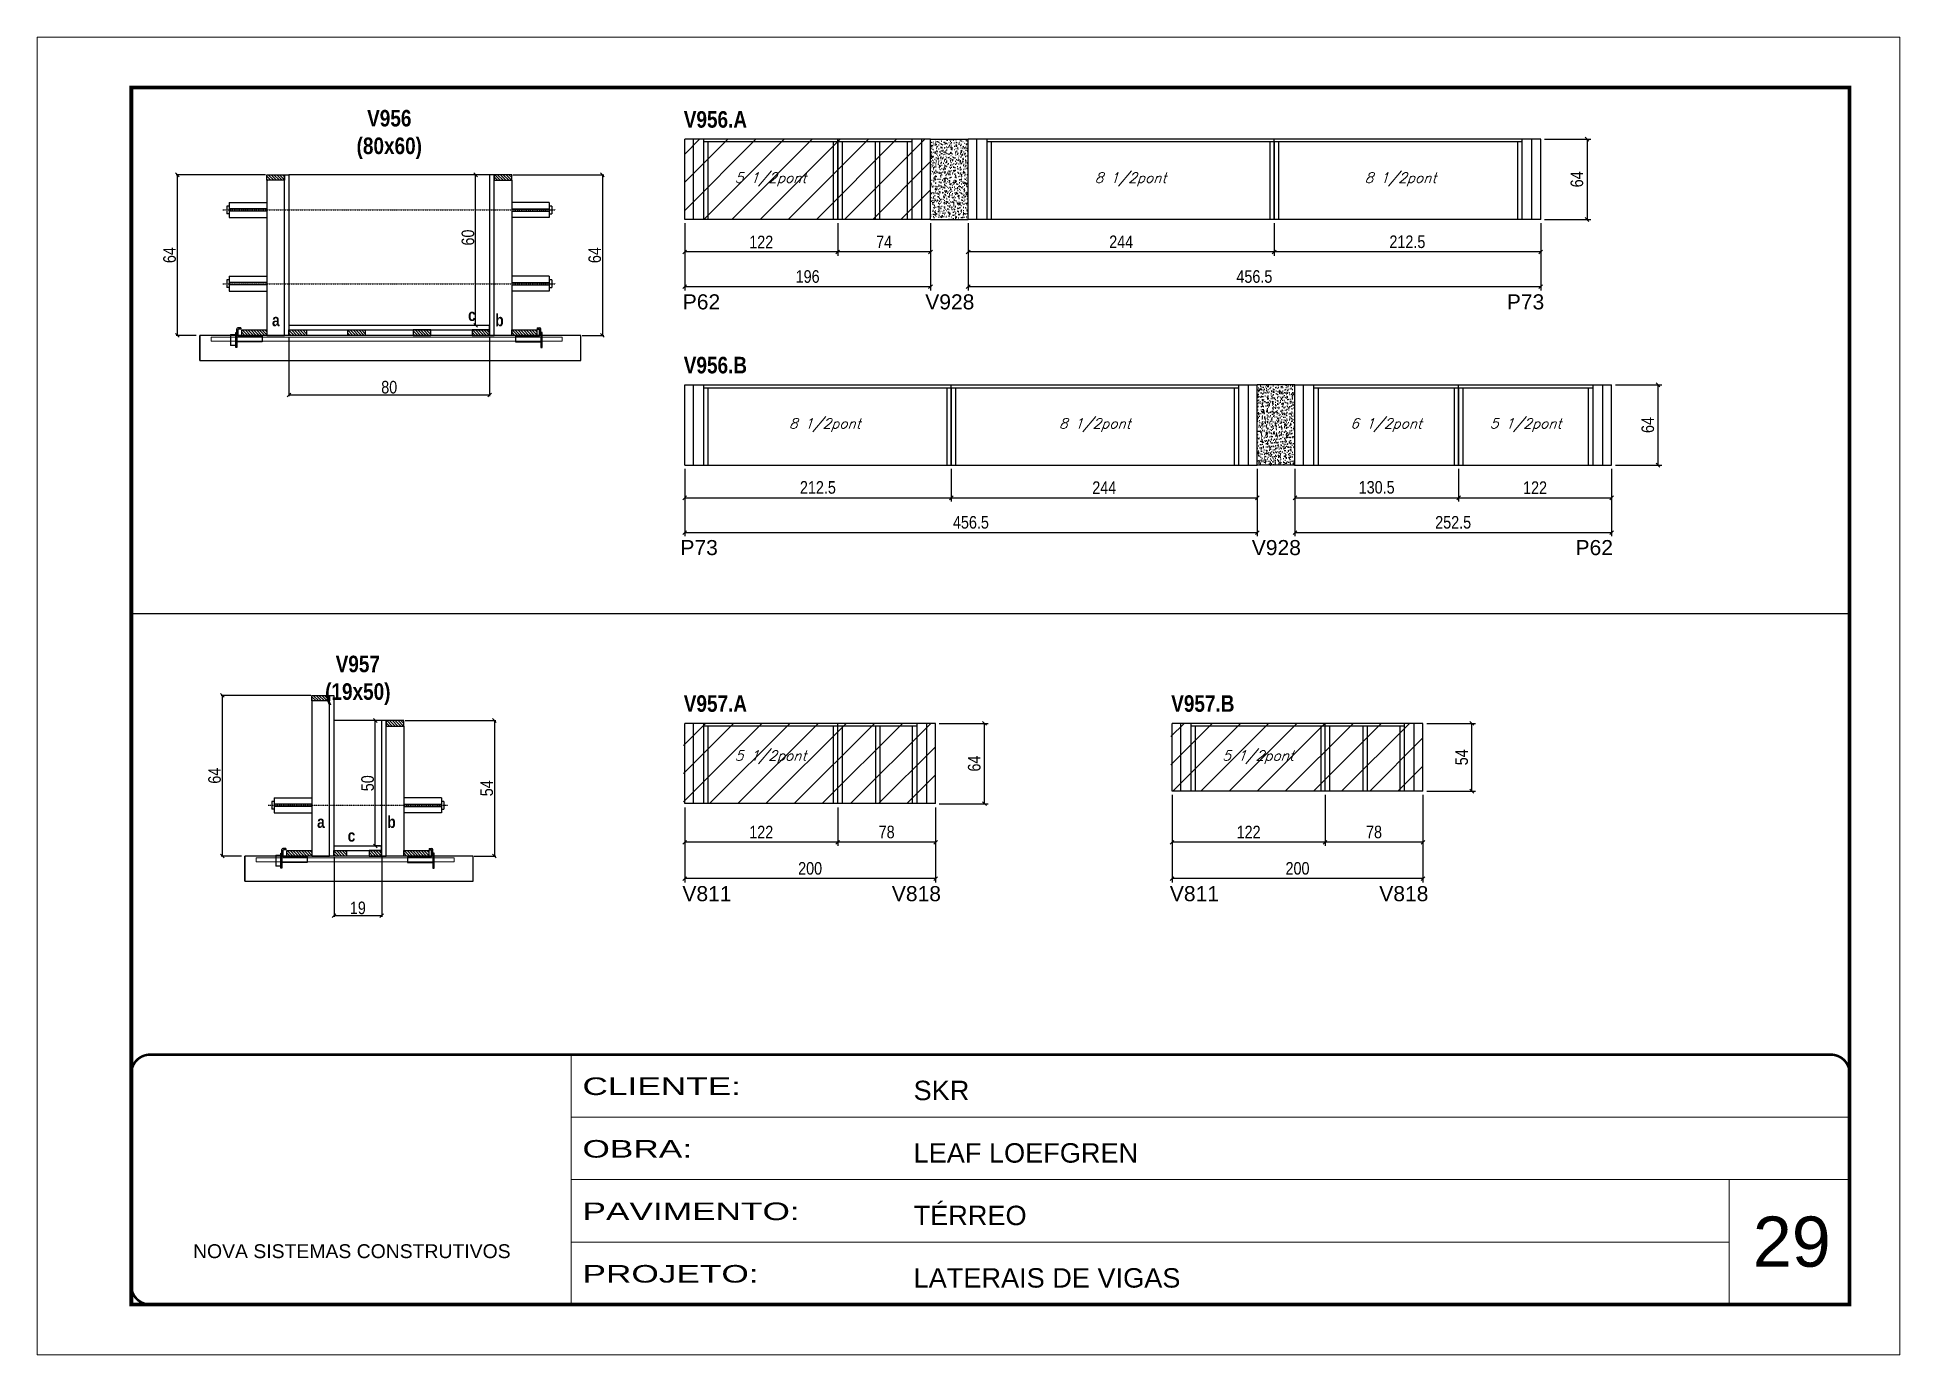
# Model space of a CAD drawing. Extents: x 3309 to 9563, y -2522 to 14608.
# Drawn here: x 3309 to 4794, y 5518 to 6568 of the extents above; entities that cross this region are included whole.
import ezdxf

# ---------------------------------------------------------------- set-up
doc = ezdxf.new("R2010")
doc.units = 0
for name, pattern in [('CONTINUO', [0]), ('DASHED', [0.75, 0.5, -0.25]), ('HIDDEN', [0.375, 0.25, -0.125])]:
    doc.linetypes.add(name, pattern=pattern)
for name, color, linetype in [('5', 5, 'Continuous'), ('barrote', 251, 'Continuous'), ('COTA', 241, 'Continuous'), ('detalhes', 4, 'Continuous'), ('NOMENCLATURA', 7, 'Continuous'), ('Painéis', 200, 'Continuous'), ('presilha', 1, 'Continuous'), ('SARR_2.2x10', 60, 'Continuous'), ('SARR_2.2x7', 40, 'Continuous'), ('SARR_3.5x7', 81, 'Continuous'), ('TENSOR', 3, 'Continuous'), ('texto', 7, 'Continuous')]:
    doc.layers.add(name, color=color, linetype=linetype)
for name, color, linetype, lineweight in [('CARIMBO', 255, 'Continuous', 9), ('CONCRETO', 251, 'Continuous', 25), ('Folhas', 255, 'Continuous', 9), ('Hachura', 251, 'Continuous', 9), ('SARRAFO DE PRESSAO', 251, 'DASHED', 9), ('SCO-___-LAJ', 2, 'Continuous', 0)]:
    doc.layers.add(name, color=color, linetype=linetype, lineweight=lineweight)
doc.styles.add('ARIAL', font='arial.ttf')
doc.styles.add('COTA TECNICA', font='techl___.ttf', dxfattribs={"height": 10})
doc.styles.add('COTA TECNICA 2X', font='techl___.ttf', dxfattribs={"height": 10})
doc.styles.add('Romans', font='romans.shx')
doc.styles.get("Standard").update_dxf_attribs({"font": 'arial.ttf'})
doc.styles.add('TECNICA', font='techb___.ttf', dxfattribs={"height": 10})
doc.styles.add('Tecnologia', font='')
doc.styles.get('Tecnologia').set_extended_font_data('Forgotten Futurist')
doc.dimstyles.new('PAINEL', dxfattribs={"dimtxt": 10, "dimasz": 3, "dimexe": 3, "dimexo": 3, "dimgap": 3, "dimtad": 1, "dimdec": 1, "dimzin": 12, "dimdsep": 46, "dimtxsty": 'COTA TECNICA', "dimblk1": 'OBLIQUE', "dimblk2": 'OBLIQUE', "dimsah": 1, "dimcen": 0.9, "dimclrd": 4, "dimclre": 4, "dimclrt": 240, "dimadec": 1, "dimazin": 3, "dimtfac": 1, "dimtdec": 1, "dimtmove": 0, "dimatfit": 3, "dimfxl": 1, "dimtolj": 1, "dimtzin": 12, "dimarcsym": 0})
doc.dimstyles.new('SECAO', dxfattribs={"dimscale": 0.333333, "dimtxt": 5, "dimasz": 9, "dimexe": 3, "dimexo": 3, "dimgap": 3, "dimtad": 1, "dimdec": 1, "dimlfac": 0.5, "dimzin": 12, "dimdsep": 46, "dimtxsty": 'COTA TECNICA 2X', "dimblk1": 'OBLIQUE', "dimblk2": 'OBLIQUE', "dimsah": 1, "dimcen": 0.9, "dimclrd": 4, "dimclre": 4, "dimclrt": 240, "dimadec": 1, "dimazin": 3, "dimtfac": 1, "dimtdec": 1, "dimtmove": 0, "dimatfit": 3, "dimfxl": 1, "dimtolj": 1, "dimtzin": 12, "dimarcsym": 0})
pattern_1 = [(135, (36792.4777, -117181.9448), (-1.122532015, -1.122532015), [])]
pattern_2 = [(135, (36781.496, -117596.8908), (-1.122532015, -1.122532015), [])]

msp = doc.modelspace()

# ---------------------------------------------------------------- texts
at = {"layer": '5', "linetype": 'Continuous'}
for s, rotation, p in [('P62', 359.99996, (3824.04, 6350.96, 0)), ('V928', 0.00004, (4017.4, 6350.96, 0)), ('P73', 0.00004, (4481.09, 6350.96, 0)), ('P73', 359.99996, (3822.18, 6155.13, 0)), ('V928', 359.99996, (4277.75, 6155.13, 0)), ('P62', 0.00004, (4535.86, 6155.13, 0)), ('V811', 0.00004, (3823.77, 5879.31, 0)), ('V818', 0.00004, (3990.76, 5879.31, 0)), ('V811', 0.00004, (4212.41, 5879.31, 0)), ('V818', 0.00004, (4379.4, 5879.31, 0))]:
    msp.add_text(s, height=12, rotation=rotation, dxfattribs=at).set_placement(p)
at = {"layer": 'CARIMBO', "style": 'ARIAL'}
msp.add_text('29', height=40, dxfattribs=at).set_placement((4677.23, 5587.98))
at = {"layer": 'detalhes', "style": 'TECNICA'}
for s, p in [('a', (3496.56, 6337.59)), ('c', (3652.86, 6341.7)), ('b', (3674.54, 6337.58)), ('a', (3532.48, 5937.72)), ('b', (3588.46, 5937.71)), ('c', (3556.85, 5926.75))]:
    msp.add_text(s, height=9.6, dxfattribs=at).set_placement(p)
at = {"layer": 'NOMENCLATURA', "style": 'TECNICA'}
for s, p in [('V956.A', (3824.85, 6495.78, 0)), ('V956.B', (3824.85, 6299.95, 0)), ('V957.A', (3824.85, 6030.22, 0)), ('V957.B', (4213.49, 6030.22, 0))]:
    msp.add_text(s, height=13.2, dxfattribs=at).set_placement(p)
at = {"layer": 'NOMENCLATURA', "char_height": 13.2, "attachment_point": 2, "style": 'TECNICA'}
for s, insert in [('V956\\P(80x60)', (3590.04, 6509.92)), ('V957\\P(19x50)', (3564.96, 6074.97))]:
    msp.add_mtext_dynamic_manual_height_columns(s, width=300.2766, gutter_width=1, heights=[0], dxfattribs=dict(at, insert=insert))
at = {"layer": 'texto', "color": 2, "char_height": 8, "attachment_point": 5, "style": 'Romans'}
for s, insert in [('{\\Q19;\\C256;5 1/2pont}', (3894.07, 6454.59, 0)), ('{\\Q19;\\C256;8 1/2pont}', (4181.07, 6454.59, 0)), ('{\\Q19;\\C256;8 1/2pont}', (4396.32, 6454.59, 0)), ('{\\Q19;\\C256;8 1/2pont}', (3937.32, 6258.76, 0)), ('{\\Q19;\\C256;8 1/2pont}', (4152.57, 6258.76, 0)), ('{\\Q19;\\C256;6 1/2pont}', (4384.82, 6258.76, 0)), ('{\\Q19;\\C256;5 1/2pont}', (4496.07, 6258.76, 0)), ('{\\Q19;\\C256;5 1/2pont}', (3894.07, 5994.03, 0)), ('{\\Q19;\\C256;5 1/2pont}', (4282.71, 5994.03, 0))]:
    msp.add_mtext(s, dxfattribs=dict(at, insert=insert))

# ---------------------------------------------------------------- blocks, each defined once
blk = doc.blocks.new('9999999999')
at = {"color": 30, "linetype": 'CONTINUO'}
for p, q in [((98564.6, 34230.2), (98564.6, 34429.4)), ((98564.6, 34379.6), (99584, 34379.6)), ((98564.6, 34329.8), (99488, 34329.8)), ((99584, 34329.8), (99488, 34329.8)), ((99488, 34329.8), (99488, 34230.2)), ((98564.6, 34280), (99488, 34280))]:
    blk.add_line(p, q, dxfattribs=at)
at = {"color": 30, "linetype": 'CONTINUO', "const_width": 2}
blk.add_lwpolyline([(99584, 34230.2), (99584, 34414.4, 0.414214), (99569, 34429.4), (98229, 34429.4, 0.414214), (98214, 34414.4), (98214, 34245.2, 0.414214), (98229, 34230.2), (99584, 34230.2)], format="xyb", dxfattribs=at)
at = {"layer": 'Folhas'}
blk.add_lwpolyline([(98139, 34190.2), (99624, 34190.2), (99624, 35240.2), (98139, 35240.2)], close=True, dxfattribs=at)
at = {"layer": 'Folhas', "color": 30, "const_width": 3}
blk.add_lwpolyline([(98214, 34230.2), (99584, 34230.2), (99584, 35200.2), (98214, 35200.2)], close=True, dxfattribs=at)
at = {"color": 7, "linetype": 'Continuous', "ltscale": 5, "style": 'ARIAL'}
for s, height, p in [('SKR', 15.48, (98837.7, 34393.1)), ('LEAF LOEFGREN', 15.483, (98837.7, 34343.3)), ('TÉRREO', 15.48, (98837.7, 34293.5)), ('NOVA SISTEMAS CONSTRUTIVOS', 11.059, (98263.2, 34267.2)), ('LATERAIS DE VIGAS', 15.483, (98837.7, 34243.7))]:
    blk.add_text(s, height=height, dxfattribs=at).set_placement(p)
at = {"layer": 'Folhas', "color": 7, "style": 'Tecnologia', "width": 1.5}
for s, p in [('CLIENTE:', (98573.7, 34397.2)), ('OBRA:', (98573.7, 34347.3)), ('PAVIMENTO:', (98573.7, 34297.5)), ('PROJETO:', (98573.7, 34247.7))]:
    blk.add_text(s, height=14, dxfattribs=at).set_placement(p)
blk = doc.blocks.new('PRESILHA METÁLICA 1')
at = {"layer": 'presilha'}
for p, q in [((0, 13), (6, 13)), ((0, 13), (0, 0)), ((6, 0), (0, 0)), ((6, 15.5), (7.5, 15.5)), ((6, -2.5), (6, 15.5)), ((6, 13), (6, 0)), ((7.5, 10.6), (7.5, 19.9)), ((7.5, 15.5), (7.5, -2.5)), ((37.5, 4.1), (7.5, 4.1)), ((12, 21), (8.6, 21)), ((9, 11.6), (9, 18.9)), ((12, 19.5), (9.6, 19.5)), ((37.5, 11), (9.6, 11)), ((12, 21), (12, 19.5)), ((37.5, 11), (37.5, 4.1)), ((7.5, -2.5), (6, -2.5))]:
    blk.add_line(p, q, dxfattribs=at)
for centre, radius, start, end in [((8.6, 19.9), 1.14, 90, 180), ((9.6, 18.9), 0.57, 90, 180), ((9.6, 11.6), 0.57, 180, 270)]:
    blk.add_arc(centre, radius, start, end, dxfattribs=at)
blk = doc.blocks.new('PRESILHA METÁLICA 2')
at = {"layer": 'presilha'}
for p, q in [((-5.2, 23.5), (-5.2, 22)), ((-5.2, 23.5), (-1.9, 23.5)), ((-0.8, 14.6), (-0.8, 22.4)), ((-30.8, 13.5), (-30.8, 6.6)), ((-30.8, 13.5), (-2.8, 13.5)), ((-30.8, 6.6), (-0.8, 6.6)), ((-5.2, 22), (-2.8, 22)), ((-2.2, 14.1), (-2.2, 21.4)), ((0.8, 18), (-0.8, 18)), ((-0.8, 18), (-0.8, 0)), ((-0.8, 0), (0.8, 0)), ((0.8, 0), (0.8, 18))]:
    blk.add_line(p, q, dxfattribs=at)
for centre, radius, start, end in [((-1.9, 22.4), 1.14, 0, 90), ((-2.8, 21.4), 0.57, 0, 90), ((-2.8, 14.1), 0.57, 270, 0)]:
    blk.add_arc(centre, radius, start, end, dxfattribs=at)
blk = doc.blocks.new('_Oblique')
at = {"color": 0, "linetype": 'ByBlock', "lineweight": -2}
blk.add_line((-0.5, -0.5), (0.5, 0.5), dxfattribs=at)
blk = doc.blocks.new('*D2305')
at = {"layer": 'COTA', "color": 4, "lineweight": -2, "transparency": 16777216}
for p, q in [((3491.4, 6458.2), (3420, 6458.2)), ((3421, 6458.2), (3421, 6330.2)), ((3436.2, 6330.2), (3420, 6330.2))]:
    blk.add_line(p, q, dxfattribs=at)
at = {"layer": 'Defpoints', "color": 0, "transparency": 16777216}
for p in [(3492.4, 6458.2), (3421, 6330.2), (3437.2, 6330.2)]:
    blk.add_point(p, dxfattribs=at)
at = {"layer": 'COTA', "color": 4, "lineweight": -2, "transparency": 16777216, "xscale": 3, "yscale": 3, "zscale": 3}
for p, rotation in [((3421, 6458.2), 90), ((3421, 6330.2), 270)]:
    blk.add_blockref('_Oblique', p, dxfattribs=dict(at, rotation=rotation))
at = {"layer": 'COTA', "color": 240, "transparency": 16777216, "insert": (3414.9, 6394.2), "char_height": 10, "attachment_point": 5, "rotation": 90, "style": 'COTA TECNICA 2X'}
blk.add_mtext('\\A1;64', dxfattribs=at)
blk = doc.blocks.new('*D2306')
at = {"layer": 'COTA', "color": 4, "lineweight": -2, "transparency": 16777216}
for p, q in [((3688.6, 6458.2), (3761, 6458.2)), ((3760, 6458.2), (3760, 6330.2)), ((3743.9, 6330.2), (3761, 6330.2))]:
    blk.add_line(p, q, dxfattribs=at)
at = {"layer": 'Defpoints', "color": 0, "transparency": 16777216}
for p in [(3687.6, 6458.2), (3742.9, 6330.2), (3760, 6330.2)]:
    blk.add_point(p, dxfattribs=at)
at = {"layer": 'COTA', "color": 4, "lineweight": -2, "transparency": 16777216, "xscale": 3, "yscale": 3, "zscale": 3}
for p, rotation in [((3760, 6458.2), 90), ((3760, 6330.2), 270)]:
    blk.add_blockref('_Oblique', p, dxfattribs=dict(at, rotation=rotation))
at = {"layer": 'COTA', "color": 240, "transparency": 16777216, "insert": (3753.9, 6394.2), "char_height": 10, "attachment_point": 5, "rotation": 90, "style": 'COTA TECNICA 2X'}
blk.add_mtext('\\A1;64', dxfattribs=at)
blk = doc.blocks.new('*D2307')
at = {"layer": 'COTA', "color": 4, "lineweight": -2, "transparency": 16777216}
for p, q in [((3669, 6458.2), (3657.9, 6458.2)), ((3658.9, 6338.2), (3658.9, 6458.2)), ((3669, 6338.2), (3657.9, 6338.2))]:
    blk.add_line(p, q, dxfattribs=at)
at = {"layer": 'Defpoints', "color": 0, "transparency": 16777216}
for p in [(3658.9, 6458.2), (3670, 6458.2), (3670, 6338.2)]:
    blk.add_point(p, dxfattribs=at)
at = {"layer": 'COTA', "color": 4, "lineweight": -2, "transparency": 16777216, "xscale": 3, "yscale": 3, "zscale": 3}
for p, rotation in [((3658.9, 6458.2), 90), ((3658.9, 6338.2), 270)]:
    blk.add_blockref('_Oblique', p, dxfattribs=dict(at, rotation=rotation))
at = {"layer": 'COTA', "color": 240, "transparency": 16777216, "insert": (3652.8, 6408.2), "char_height": 10, "attachment_point": 5, "rotation": 90, "style": 'COTA TECNICA 2X'}
blk.add_mtext('\\A1;60', dxfattribs=at)
blk = doc.blocks.new('*D2308')
at = {"layer": 'COTA', "color": 4, "lineweight": -2, "transparency": 16777216}
for p, q in [((3510, 6329.2), (3510, 6281.8)), ((3670, 6329.2), (3670, 6281.8)), ((3510, 6282.8), (3670, 6282.8))]:
    blk.add_line(p, q, dxfattribs=at)
at = {"layer": 'Defpoints', "color": 0, "transparency": 16777216}
for p in [(3510, 6330.2), (3670, 6330.2), (3670, 6282.8)]:
    blk.add_point(p, dxfattribs=at)
at = {"layer": 'COTA', "color": 4, "lineweight": -2, "transparency": 16777216, "xscale": 3, "yscale": 3, "zscale": 3, "rotation": 180}
blk.add_blockref('_Oblique', (3510, 6282.8), dxfattribs=at)
at = {"layer": 'COTA', "color": 4, "lineweight": -2, "transparency": 16777216, "xscale": 3, "yscale": 3, "zscale": 3}
blk.add_blockref('_Oblique', (3670, 6282.8), dxfattribs=at)
at = {"layer": 'COTA', "color": 240, "transparency": 16777216, "insert": (3590, 6288.9), "char_height": 10, "attachment_point": 5, "style": 'COTA TECNICA 2X'}
blk.add_mtext('\\A1;80', dxfattribs=at)
blk = doc.blocks.new('*D2309')
at = {"layer": 'COTA', "color": 4, "linetype": 'ByBlock', "lineweight": -2, "transparency": 16777216}
for p, q in [((3947.6, 6419.6), (3947.6, 6393.7)), ((4021.6, 6419.6), (4021.6, 6393.7)), ((4021.6, 6396.7), (3947.6, 6396.7))]:
    blk.add_line(p, q, dxfattribs=at)
at = {"layer": 'Defpoints', "color": 0, "linetype": 'ByBlock', "transparency": 16777216}
for p in [(3947.6, 6422.6), (4021.6, 6422.6), (3947.6, 6396.7)]:
    blk.add_point(p, dxfattribs=at)
at = {"layer": 'COTA', "color": 4, "linetype": 'ByBlock', "lineweight": -2, "transparency": 16777216, "xscale": 3, "yscale": 3, "zscale": 3, "rotation": 180}
blk.add_blockref('_Oblique', (3947.6, 6396.7), dxfattribs=at)
at = {"layer": 'COTA', "color": 4, "linetype": 'ByBlock', "lineweight": -2, "transparency": 16777216, "xscale": 3, "yscale": 3, "zscale": 3}
blk.add_blockref('_Oblique', (4021.6, 6396.7), dxfattribs=at)
at = {"layer": 'COTA', "color": 240, "linetype": 'ByBlock', "transparency": 16777216, "insert": (3984.6, 6404.8), "char_height": 10, "attachment_point": 5, "style": 'COTA TECNICA'}
blk.add_mtext('\\A1;74', dxfattribs=at)
blk = doc.blocks.new('*D2310')
at = {"layer": 'COTA', "color": 4, "linetype": 'ByBlock', "lineweight": -2, "transparency": 16777216}
for p, q in [((3825.6, 6419.6), (3825.6, 6393.7)), ((3947.6, 6419.6), (3947.6, 6393.7)), ((3947.6, 6396.7), (3825.6, 6396.7))]:
    blk.add_line(p, q, dxfattribs=at)
at = {"layer": 'Defpoints', "color": 0, "linetype": 'ByBlock', "transparency": 16777216}
for p in [(3825.6, 6422.6), (3947.6, 6422.6), (3825.6, 6396.7)]:
    blk.add_point(p, dxfattribs=at)
at = {"layer": 'COTA', "color": 4, "linetype": 'ByBlock', "lineweight": -2, "transparency": 16777216, "xscale": 3, "yscale": 3, "zscale": 3, "rotation": 180}
blk.add_blockref('_Oblique', (3825.6, 6396.7), dxfattribs=at)
at = {"layer": 'COTA', "color": 4, "linetype": 'ByBlock', "lineweight": -2, "transparency": 16777216, "xscale": 3, "yscale": 3, "zscale": 3}
blk.add_blockref('_Oblique', (3947.6, 6396.7), dxfattribs=at)
at = {"layer": 'COTA', "color": 240, "linetype": 'ByBlock', "transparency": 16777216, "insert": (3886.6, 6404.7), "char_height": 10, "attachment_point": 5, "style": 'COTA TECNICA'}
blk.add_mtext('\\A1;122', dxfattribs=at)
blk = doc.blocks.new('*D2311')
at = {"layer": 'COTA', "color": 4, "linetype": 'ByBlock', "lineweight": -2, "transparency": 16777216}
for p, q in [((3825.6, 6419.6), (3825.6, 6366)), ((4021.6, 6419.6), (4021.6, 6366)), ((4021.6, 6369), (3825.6, 6369))]:
    blk.add_line(p, q, dxfattribs=at)
at = {"layer": 'Defpoints', "color": 0, "linetype": 'ByBlock', "transparency": 16777216}
for p in [(3825.6, 6422.6), (4021.6, 6422.6), (3825.6, 6369)]:
    blk.add_point(p, dxfattribs=at)
at = {"layer": 'COTA', "color": 4, "linetype": 'ByBlock', "lineweight": -2, "transparency": 16777216, "xscale": 3, "yscale": 3, "zscale": 3, "rotation": 180}
blk.add_blockref('_Oblique', (3825.6, 6369), dxfattribs=at)
at = {"layer": 'COTA', "color": 4, "linetype": 'ByBlock', "lineweight": -2, "transparency": 16777216, "xscale": 3, "yscale": 3, "zscale": 3}
blk.add_blockref('_Oblique', (4021.6, 6369), dxfattribs=at)
at = {"layer": 'COTA', "color": 240, "linetype": 'ByBlock', "transparency": 16777216, "insert": (3923.6, 6377.1), "char_height": 10, "attachment_point": 5, "style": 'COTA TECNICA'}
blk.add_mtext('\\A1;196', dxfattribs=at)
blk = doc.blocks.new('*D2312')
at = {"layer": 'COTA', "color": 4, "linetype": 'ByBlock', "lineweight": -2, "transparency": 16777216}
for p, q in [((4295.6, 6419.6), (4295.6, 6393.7)), ((4508.1, 6419.6), (4508.1, 6393.7)), ((4508.1, 6396.7), (4295.6, 6396.7))]:
    blk.add_line(p, q, dxfattribs=at)
at = {"layer": 'Defpoints', "color": 0, "linetype": 'ByBlock', "transparency": 16777216}
for p in [(4295.6, 6422.6), (4508.1, 6422.6), (4295.6, 6396.7)]:
    blk.add_point(p, dxfattribs=at)
at = {"layer": 'COTA', "color": 4, "linetype": 'ByBlock', "lineweight": -2, "transparency": 16777216, "xscale": 3, "yscale": 3, "zscale": 3, "rotation": 180}
blk.add_blockref('_Oblique', (4295.6, 6396.7), dxfattribs=at)
at = {"layer": 'COTA', "color": 4, "linetype": 'ByBlock', "lineweight": -2, "transparency": 16777216, "xscale": 3, "yscale": 3, "zscale": 3}
blk.add_blockref('_Oblique', (4508.1, 6396.7), dxfattribs=at)
at = {"layer": 'COTA', "color": 240, "linetype": 'ByBlock', "transparency": 16777216, "insert": (4401.8, 6404.8), "char_height": 10, "attachment_point": 5, "style": 'COTA TECNICA'}
blk.add_mtext('\\A1;212.5', dxfattribs=at)
blk = doc.blocks.new('*D2313')
at = {"layer": 'COTA', "color": 4, "linetype": 'ByBlock', "lineweight": -2, "transparency": 16777216}
for p, q in [((4051.6, 6419.6), (4051.6, 6393.7)), ((4295.6, 6419.6), (4295.6, 6393.7)), ((4295.6, 6396.7), (4051.6, 6396.7))]:
    blk.add_line(p, q, dxfattribs=at)
at = {"layer": 'Defpoints', "color": 0, "linetype": 'ByBlock', "transparency": 16777216}
for p in [(4051.6, 6422.6), (4295.6, 6422.6), (4051.6, 6396.7)]:
    blk.add_point(p, dxfattribs=at)
at = {"layer": 'COTA', "color": 4, "linetype": 'ByBlock', "lineweight": -2, "transparency": 16777216, "xscale": 3, "yscale": 3, "zscale": 3, "rotation": 180}
blk.add_blockref('_Oblique', (4051.6, 6396.7), dxfattribs=at)
at = {"layer": 'COTA', "color": 4, "linetype": 'ByBlock', "lineweight": -2, "transparency": 16777216, "xscale": 3, "yscale": 3, "zscale": 3}
blk.add_blockref('_Oblique', (4295.6, 6396.7), dxfattribs=at)
at = {"layer": 'COTA', "color": 240, "linetype": 'ByBlock', "transparency": 16777216, "insert": (4173.6, 6404.8), "char_height": 10, "attachment_point": 5, "style": 'COTA TECNICA'}
blk.add_mtext('\\A1;244', dxfattribs=at)
blk = doc.blocks.new('*D2314')
at = {"layer": 'COTA', "color": 4, "linetype": 'ByBlock', "lineweight": -2, "transparency": 16777216}
for p, q in [((4051.6, 6419.6), (4051.6, 6366)), ((4508.1, 6419.6), (4508.1, 6366)), ((4508.1, 6369), (4051.6, 6369))]:
    blk.add_line(p, q, dxfattribs=at)
at = {"layer": 'Defpoints', "color": 0, "linetype": 'ByBlock', "transparency": 16777216}
for p in [(4051.6, 6422.6), (4508.1, 6422.6), (4051.6, 6369)]:
    blk.add_point(p, dxfattribs=at)
at = {"layer": 'COTA', "color": 4, "linetype": 'ByBlock', "lineweight": -2, "transparency": 16777216, "xscale": 3, "yscale": 3, "zscale": 3, "rotation": 180}
blk.add_blockref('_Oblique', (4051.6, 6369), dxfattribs=at)
at = {"layer": 'COTA', "color": 4, "linetype": 'ByBlock', "lineweight": -2, "transparency": 16777216, "xscale": 3, "yscale": 3, "zscale": 3}
blk.add_blockref('_Oblique', (4508.1, 6369), dxfattribs=at)
at = {"layer": 'COTA', "color": 240, "linetype": 'ByBlock', "transparency": 16777216, "insert": (4279.8, 6377.1), "char_height": 10, "attachment_point": 5, "style": 'COTA TECNICA'}
blk.add_mtext('\\A1;456.5', dxfattribs=at)
blk = doc.blocks.new('*D2315')
at = {"layer": 'COTA', "color": 4, "lineweight": -2, "transparency": 16777216}
for p, q in [((4511.1, 6486.6), (4548.1, 6486.6)), ((4545.1, 6486.6), (4545.1, 6422.6)), ((4511.1, 6422.6), (4548.1, 6422.6))]:
    blk.add_line(p, q, dxfattribs=at)
at = {"layer": 'Defpoints', "color": 0, "transparency": 16777216}
for p in [(4508.1, 6486.6, 0), (4508.1, 6422.6, 0), (4545.1, 6422.6)]:
    blk.add_point(p, dxfattribs=at)
at = {"layer": 'COTA', "color": 4, "lineweight": -2, "transparency": 16777216, "xscale": 3, "yscale": 3, "zscale": 3}
for p, rotation in [((4545.1, 6486.6), 90), ((4545.1, 6422.6), 270)]:
    blk.add_blockref('_Oblique', p, dxfattribs=dict(at, rotation=rotation))
at = {"layer": 'COTA', "color": 240, "transparency": 16777216, "insert": (4537, 6454.6), "char_height": 10, "attachment_point": 5, "rotation": 90, "style": 'COTA TECNICA'}
blk.add_mtext('\\A1;64', dxfattribs=at)
blk = doc.blocks.new('*D2316')
at = {"layer": 'COTA', "color": 4, "linetype": 'ByBlock', "lineweight": -2, "transparency": 16777216}
for p, q in [((4312.1, 6223.8), (4312.1, 6197.8)), ((4442.6, 6223.8), (4442.6, 6197.8)), ((4312.1, 6200.8), (4442.6, 6200.8))]:
    blk.add_line(p, q, dxfattribs=at)
at = {"layer": 'Defpoints', "color": 0, "linetype": 'ByBlock', "transparency": 16777216}
for p in [(4312.1, 6226.8), (4442.6, 6226.8), (4442.6, 6200.8)]:
    blk.add_point(p, dxfattribs=at)
at = {"layer": 'COTA', "color": 4, "linetype": 'ByBlock', "lineweight": -2, "transparency": 16777216, "xscale": 3, "yscale": 3, "zscale": 3, "rotation": 180}
blk.add_blockref('_Oblique', (4312.1, 6200.8), dxfattribs=at)
at = {"layer": 'COTA', "color": 4, "linetype": 'ByBlock', "lineweight": -2, "transparency": 16777216, "xscale": 3, "yscale": 3, "zscale": 3}
blk.add_blockref('_Oblique', (4442.6, 6200.8), dxfattribs=at)
at = {"layer": 'COTA', "color": 240, "linetype": 'ByBlock', "transparency": 16777216, "insert": (4377.3, 6209.1), "char_height": 10, "attachment_point": 5, "style": 'COTA TECNICA'}
blk.add_mtext('\\A1;130.5', dxfattribs=at)
blk = doc.blocks.new('*D2317')
at = {"layer": 'COTA', "color": 4, "linetype": 'ByBlock', "lineweight": -2, "transparency": 16777216}
for p, q in [((4442.6, 6223.8), (4442.6, 6197.8)), ((4564.6, 6223.8), (4564.6, 6197.8)), ((4442.6, 6200.8), (4564.6, 6200.8))]:
    blk.add_line(p, q, dxfattribs=at)
at = {"layer": 'Defpoints', "color": 0, "linetype": 'ByBlock', "transparency": 16777216}
for p in [(4442.6, 6226.8), (4564.6, 6226.8), (4564.6, 6200.8)]:
    blk.add_point(p, dxfattribs=at)
at = {"layer": 'COTA', "color": 4, "linetype": 'ByBlock', "lineweight": -2, "transparency": 16777216, "xscale": 3, "yscale": 3, "zscale": 3, "rotation": 180}
blk.add_blockref('_Oblique', (4442.6, 6200.8), dxfattribs=at)
at = {"layer": 'COTA', "color": 4, "linetype": 'ByBlock', "lineweight": -2, "transparency": 16777216, "xscale": 3, "yscale": 3, "zscale": 3}
blk.add_blockref('_Oblique', (4564.6, 6200.8), dxfattribs=at)
at = {"layer": 'COTA', "color": 240, "linetype": 'ByBlock', "transparency": 16777216, "insert": (4503.6, 6208.9), "char_height": 10, "attachment_point": 5, "style": 'COTA TECNICA'}
blk.add_mtext('\\A1;122', dxfattribs=at)
blk = doc.blocks.new('*D2320')
at = {"layer": 'COTA', "color": 4, "linetype": 'ByBlock', "lineweight": -2, "transparency": 16777216}
for p, q in [((4312.1, 6223.8), (4312.1, 6170.1)), ((4564.6, 6223.8), (4564.6, 6170.1)), ((4312.1, 6173.1), (4564.6, 6173.1))]:
    blk.add_line(p, q, dxfattribs=at)
at = {"layer": 'Defpoints', "color": 0, "linetype": 'ByBlock', "transparency": 16777216}
for p in [(4312.1, 6226.8), (4564.6, 6226.8), (4564.6, 6173.1)]:
    blk.add_point(p, dxfattribs=at)
at = {"layer": 'COTA', "color": 4, "linetype": 'ByBlock', "lineweight": -2, "transparency": 16777216, "xscale": 3, "yscale": 3, "zscale": 3, "rotation": 180}
blk.add_blockref('_Oblique', (4312.1, 6173.1), dxfattribs=at)
at = {"layer": 'COTA', "color": 4, "linetype": 'ByBlock', "lineweight": -2, "transparency": 16777216, "xscale": 3, "yscale": 3, "zscale": 3}
blk.add_blockref('_Oblique', (4564.6, 6173.1), dxfattribs=at)
at = {"layer": 'COTA', "color": 240, "linetype": 'ByBlock', "transparency": 16777216, "insert": (4438.3, 6181.2), "char_height": 10, "attachment_point": 5, "style": 'COTA TECNICA'}
blk.add_mtext('\\A1;252.5', dxfattribs=at)
blk = doc.blocks.new('*D2318')
at = {"layer": 'COTA', "color": 4, "linetype": 'ByBlock', "lineweight": -2, "transparency": 16777216}
for p, q in [((3825.6, 6223.8), (3825.6, 6197.8)), ((4038.1, 6223.8), (4038.1, 6197.8)), ((3825.6, 6200.8), (4038.1, 6200.8))]:
    blk.add_line(p, q, dxfattribs=at)
at = {"layer": 'Defpoints', "color": 0, "linetype": 'ByBlock', "transparency": 16777216}
for p in [(3825.6, 6226.8), (4038.1, 6226.8), (4038.1, 6200.8)]:
    blk.add_point(p, dxfattribs=at)
at = {"layer": 'COTA', "color": 4, "linetype": 'ByBlock', "lineweight": -2, "transparency": 16777216, "xscale": 3, "yscale": 3, "zscale": 3, "rotation": 180}
blk.add_blockref('_Oblique', (3825.6, 6200.8), dxfattribs=at)
at = {"layer": 'COTA', "color": 4, "linetype": 'ByBlock', "lineweight": -2, "transparency": 16777216, "xscale": 3, "yscale": 3, "zscale": 3}
blk.add_blockref('_Oblique', (4038.1, 6200.8), dxfattribs=at)
at = {"layer": 'COTA', "color": 240, "linetype": 'ByBlock', "transparency": 16777216, "insert": (3931.8, 6209), "char_height": 10, "attachment_point": 5, "style": 'COTA TECNICA'}
blk.add_mtext('\\A1;212.5', dxfattribs=at)
blk = doc.blocks.new('*D2319')
at = {"layer": 'COTA', "color": 4, "linetype": 'ByBlock', "lineweight": -2, "transparency": 16777216}
for p, q in [((4038.1, 6223.8), (4038.1, 6197.8)), ((4282.1, 6223.8), (4282.1, 6197.8)), ((4038.1, 6200.8), (4282.1, 6200.8))]:
    blk.add_line(p, q, dxfattribs=at)
at = {"layer": 'Defpoints', "color": 0, "linetype": 'ByBlock', "transparency": 16777216}
for p in [(4038.1, 6226.8), (4282.1, 6226.8), (4282.1, 6200.8)]:
    blk.add_point(p, dxfattribs=at)
at = {"layer": 'COTA', "color": 4, "linetype": 'ByBlock', "lineweight": -2, "transparency": 16777216, "xscale": 3, "yscale": 3, "zscale": 3, "rotation": 180}
blk.add_blockref('_Oblique', (4038.1, 6200.8), dxfattribs=at)
at = {"layer": 'COTA', "color": 4, "linetype": 'ByBlock', "lineweight": -2, "transparency": 16777216, "xscale": 3, "yscale": 3, "zscale": 3}
blk.add_blockref('_Oblique', (4282.1, 6200.8), dxfattribs=at)
at = {"layer": 'COTA', "color": 240, "linetype": 'ByBlock', "transparency": 16777216, "insert": (4160.1, 6208.9), "char_height": 10, "attachment_point": 5, "style": 'COTA TECNICA'}
blk.add_mtext('\\A1;244', dxfattribs=at)
blk = doc.blocks.new('*D2321')
at = {"layer": 'COTA', "color": 4, "linetype": 'ByBlock', "lineweight": -2, "transparency": 16777216}
for p, q in [((3825.6, 6223.8), (3825.6, 6170.1)), ((4282.1, 6223.8), (4282.1, 6170.1)), ((3825.6, 6173.1), (4282.1, 6173.1))]:
    blk.add_line(p, q, dxfattribs=at)
at = {"layer": 'Defpoints', "color": 0, "linetype": 'ByBlock', "transparency": 16777216}
for p in [(3825.6, 6226.8), (4282.1, 6226.8), (4282.1, 6173.1)]:
    blk.add_point(p, dxfattribs=at)
at = {"layer": 'COTA', "color": 4, "linetype": 'ByBlock', "lineweight": -2, "transparency": 16777216, "xscale": 3, "yscale": 3, "zscale": 3, "rotation": 180}
blk.add_blockref('_Oblique', (3825.6, 6173.1), dxfattribs=at)
at = {"layer": 'COTA', "color": 4, "linetype": 'ByBlock', "lineweight": -2, "transparency": 16777216, "xscale": 3, "yscale": 3, "zscale": 3}
blk.add_blockref('_Oblique', (4282.1, 6173.1), dxfattribs=at)
at = {"layer": 'COTA', "color": 240, "linetype": 'ByBlock', "transparency": 16777216, "insert": (4053.8, 6181.2), "char_height": 10, "attachment_point": 5, "style": 'COTA TECNICA'}
blk.add_mtext('\\A1;456.5', dxfattribs=at)
blk = doc.blocks.new('*D2322')
at = {"layer": 'COTA', "color": 4, "lineweight": -2, "transparency": 16777216}
for p, q in [((4567.6, 6290.8), (4604.6, 6290.8)), ((4601.6, 6290.8), (4601.6, 6226.8)), ((4567.6, 6226.8), (4604.6, 6226.8))]:
    blk.add_line(p, q, dxfattribs=at)
at = {"layer": 'Defpoints', "color": 0, "transparency": 16777216}
for p in [(4564.6, 6290.8, 0), (4564.6, 6226.8, 0), (4601.6, 6226.8)]:
    blk.add_point(p, dxfattribs=at)
at = {"layer": 'COTA', "color": 4, "lineweight": -2, "transparency": 16777216, "xscale": 3, "yscale": 3, "zscale": 3}
for p, rotation in [((4601.6, 6290.8), 90), ((4601.6, 6226.8), 270)]:
    blk.add_blockref('_Oblique', p, dxfattribs=dict(at, rotation=rotation))
at = {"layer": 'COTA', "color": 240, "transparency": 16777216, "insert": (4593.5, 6258.8), "char_height": 10, "attachment_point": 5, "rotation": 90, "style": 'COTA TECNICA'}
blk.add_mtext('\\A1;64', dxfattribs=at)
blk = doc.blocks.new('*D2323')
at = {"layer": 'COTA', "color": 4, "linetype": 'ByBlock', "lineweight": -2, "transparency": 16777216}
for p, q in [((3947.6, 5954), (3947.6, 5923.3)), ((4025.6, 5954), (4025.6, 5923.3)), ((4025.6, 5926.3), (3947.6, 5926.3))]:
    blk.add_line(p, q, dxfattribs=at)
at = {"layer": 'Defpoints', "color": 0, "linetype": 'ByBlock', "transparency": 16777216}
for p in [(3947.6, 5957), (4025.6, 5957), (3947.6, 5926.3)]:
    blk.add_point(p, dxfattribs=at)
at = {"layer": 'COTA', "color": 4, "linetype": 'ByBlock', "lineweight": -2, "transparency": 16777216, "xscale": 3, "yscale": 3, "zscale": 3, "rotation": 180}
blk.add_blockref('_Oblique', (3947.6, 5926.3), dxfattribs=at)
at = {"layer": 'COTA', "color": 4, "linetype": 'ByBlock', "lineweight": -2, "transparency": 16777216, "xscale": 3, "yscale": 3, "zscale": 3}
blk.add_blockref('_Oblique', (4025.6, 5926.3), dxfattribs=at)
at = {"layer": 'COTA', "color": 240, "linetype": 'ByBlock', "transparency": 16777216, "insert": (3986.6, 5934.4), "char_height": 10, "attachment_point": 5, "style": 'COTA TECNICA'}
blk.add_mtext('\\A1;78', dxfattribs=at)
blk = doc.blocks.new('*D2324')
at = {"layer": 'COTA', "color": 4, "linetype": 'ByBlock', "lineweight": -2, "transparency": 16777216}
for p, q in [((3825.6, 5954), (3825.6, 5923.3)), ((3947.6, 5954), (3947.6, 5923.3)), ((3947.6, 5926.3), (3825.6, 5926.3))]:
    blk.add_line(p, q, dxfattribs=at)
at = {"layer": 'Defpoints', "color": 0, "linetype": 'ByBlock', "transparency": 16777216}
for p in [(3825.6, 5957), (3947.6, 5957), (3825.6, 5926.3)]:
    blk.add_point(p, dxfattribs=at)
at = {"layer": 'COTA', "color": 4, "linetype": 'ByBlock', "lineweight": -2, "transparency": 16777216, "xscale": 3, "yscale": 3, "zscale": 3, "rotation": 180}
blk.add_blockref('_Oblique', (3825.6, 5926.3), dxfattribs=at)
at = {"layer": 'COTA', "color": 4, "linetype": 'ByBlock', "lineweight": -2, "transparency": 16777216, "xscale": 3, "yscale": 3, "zscale": 3}
blk.add_blockref('_Oblique', (3947.6, 5926.3), dxfattribs=at)
at = {"layer": 'COTA', "color": 240, "linetype": 'ByBlock', "transparency": 16777216, "insert": (3886.6, 5934.4), "char_height": 10, "attachment_point": 5, "style": 'COTA TECNICA'}
blk.add_mtext('\\A1;122', dxfattribs=at)
blk = doc.blocks.new('*D2325')
at = {"layer": 'COTA', "color": 4, "linetype": 'ByBlock', "lineweight": -2, "transparency": 16777216}
for p, q in [((3825.6, 5954), (3825.6, 5894.3)), ((4025.6, 5954), (4025.6, 5894.3)), ((4025.6, 5897.3), (3825.6, 5897.3))]:
    blk.add_line(p, q, dxfattribs=at)
at = {"layer": 'Defpoints', "color": 0, "linetype": 'ByBlock', "transparency": 16777216}
for p in [(3825.6, 5957), (4025.6, 5957), (3825.6, 5897.3)]:
    blk.add_point(p, dxfattribs=at)
at = {"layer": 'COTA', "color": 4, "linetype": 'ByBlock', "lineweight": -2, "transparency": 16777216, "xscale": 3, "yscale": 3, "zscale": 3, "rotation": 180}
blk.add_blockref('_Oblique', (3825.6, 5897.3), dxfattribs=at)
at = {"layer": 'COTA', "color": 4, "linetype": 'ByBlock', "lineweight": -2, "transparency": 16777216, "xscale": 3, "yscale": 3, "zscale": 3}
blk.add_blockref('_Oblique', (4025.6, 5897.3), dxfattribs=at)
at = {"layer": 'COTA', "color": 240, "linetype": 'ByBlock', "transparency": 16777216, "insert": (3925.6, 5905.4), "char_height": 10, "attachment_point": 5, "style": 'COTA TECNICA'}
blk.add_mtext('\\A1;200', dxfattribs=at)
blk = doc.blocks.new('*D2326')
at = {"layer": 'COTA', "color": 4, "lineweight": -2, "transparency": 16777216}
for p, q in [((4028.6, 6021), (4067.6, 6021)), ((4064.6, 5957), (4064.6, 6021)), ((4028.6, 5957), (4067.6, 5957))]:
    blk.add_line(p, q, dxfattribs=at)
at = {"layer": 'Defpoints', "color": 0, "transparency": 16777216}
for p in [(4025.6, 6021), (4064.6, 6021), (4025.6, 5957)]:
    blk.add_point(p, dxfattribs=at)
at = {"layer": 'COTA', "color": 4, "lineweight": -2, "transparency": 16777216, "xscale": 3, "yscale": 3, "zscale": 3}
for p, rotation in [((4064.6, 6021), 90), ((4064.6, 5957), 270)]:
    blk.add_blockref('_Oblique', p, dxfattribs=dict(at, rotation=rotation))
at = {"layer": 'COTA', "color": 240, "transparency": 16777216, "insert": (4056.5, 5989), "char_height": 10, "attachment_point": 5, "rotation": 90, "style": 'COTA TECNICA'}
blk.add_mtext('\\A1;64', dxfattribs=at)
blk = doc.blocks.new('*D2327')
at = {"layer": 'COTA', "color": 4, "linetype": 'ByBlock', "lineweight": -2, "transparency": 16777216}
for p, q in [((4336.2, 5964), (4336.2, 5923.3)), ((4414.2, 5964), (4414.2, 5923.3)), ((4414.2, 5926.3), (4336.2, 5926.3))]:
    blk.add_line(p, q, dxfattribs=at)
at = {"layer": 'Defpoints', "color": 0, "linetype": 'ByBlock', "transparency": 16777216}
for p in [(4336.2, 5967), (4414.2, 5967), (4336.2, 5926.3)]:
    blk.add_point(p, dxfattribs=at)
at = {"layer": 'COTA', "color": 4, "linetype": 'ByBlock', "lineweight": -2, "transparency": 16777216, "xscale": 3, "yscale": 3, "zscale": 3, "rotation": 180}
blk.add_blockref('_Oblique', (4336.2, 5926.3), dxfattribs=at)
at = {"layer": 'COTA', "color": 4, "linetype": 'ByBlock', "lineweight": -2, "transparency": 16777216, "xscale": 3, "yscale": 3, "zscale": 3}
blk.add_blockref('_Oblique', (4414.2, 5926.3), dxfattribs=at)
at = {"layer": 'COTA', "color": 240, "linetype": 'ByBlock', "transparency": 16777216, "insert": (4375.2, 5934.4), "char_height": 10, "attachment_point": 5, "style": 'COTA TECNICA'}
blk.add_mtext('\\A1;78', dxfattribs=at)
blk = doc.blocks.new('*D2328')
at = {"layer": 'COTA', "color": 4, "linetype": 'ByBlock', "lineweight": -2, "transparency": 16777216}
for p, q in [((4214.2, 5964), (4214.2, 5923.3)), ((4336.2, 5964), (4336.2, 5923.3)), ((4336.2, 5926.3), (4214.2, 5926.3))]:
    blk.add_line(p, q, dxfattribs=at)
at = {"layer": 'Defpoints', "color": 0, "linetype": 'ByBlock', "transparency": 16777216}
for p in [(4214.2, 5967), (4336.2, 5967), (4214.2, 5926.3)]:
    blk.add_point(p, dxfattribs=at)
at = {"layer": 'COTA', "color": 4, "linetype": 'ByBlock', "lineweight": -2, "transparency": 16777216, "xscale": 3, "yscale": 3, "zscale": 3, "rotation": 180}
blk.add_blockref('_Oblique', (4214.2, 5926.3), dxfattribs=at)
at = {"layer": 'COTA', "color": 4, "linetype": 'ByBlock', "lineweight": -2, "transparency": 16777216, "xscale": 3, "yscale": 3, "zscale": 3}
blk.add_blockref('_Oblique', (4336.2, 5926.3), dxfattribs=at)
at = {"layer": 'COTA', "color": 240, "linetype": 'ByBlock', "transparency": 16777216, "insert": (4275.2, 5934.4), "char_height": 10, "attachment_point": 5, "style": 'COTA TECNICA'}
blk.add_mtext('\\A1;122', dxfattribs=at)
blk = doc.blocks.new('*D2329')
at = {"layer": 'COTA', "color": 4, "linetype": 'ByBlock', "lineweight": -2, "transparency": 16777216}
for p, q in [((4214.2, 5964), (4214.2, 5894.3)), ((4414.2, 5964), (4414.2, 5894.3)), ((4414.2, 5897.3), (4214.2, 5897.3))]:
    blk.add_line(p, q, dxfattribs=at)
at = {"layer": 'Defpoints', "color": 0, "linetype": 'ByBlock', "transparency": 16777216}
for p in [(4214.2, 5967), (4414.2, 5967), (4214.2, 5897.3)]:
    blk.add_point(p, dxfattribs=at)
at = {"layer": 'COTA', "color": 4, "linetype": 'ByBlock', "lineweight": -2, "transparency": 16777216, "xscale": 3, "yscale": 3, "zscale": 3, "rotation": 180}
blk.add_blockref('_Oblique', (4214.2, 5897.3), dxfattribs=at)
at = {"layer": 'COTA', "color": 4, "linetype": 'ByBlock', "lineweight": -2, "transparency": 16777216, "xscale": 3, "yscale": 3, "zscale": 3}
blk.add_blockref('_Oblique', (4414.2, 5897.3), dxfattribs=at)
at = {"layer": 'COTA', "color": 240, "linetype": 'ByBlock', "transparency": 16777216, "insert": (4314.2, 5905.4), "char_height": 10, "attachment_point": 5, "style": 'COTA TECNICA'}
blk.add_mtext('\\A1;200', dxfattribs=at)
blk = doc.blocks.new('*D2330')
at = {"layer": 'COTA', "color": 4, "lineweight": -2, "transparency": 16777216}
for p, q in [((4417.2, 6021), (4456.2, 6021)), ((4453.2, 5967), (4453.2, 6021)), ((4417.2, 5967), (4456.2, 5967))]:
    blk.add_line(p, q, dxfattribs=at)
at = {"layer": 'Defpoints', "color": 0, "transparency": 16777216}
for p in [(4414.2, 6021), (4453.2, 6021), (4414.2, 5967)]:
    blk.add_point(p, dxfattribs=at)
at = {"layer": 'COTA', "color": 4, "lineweight": -2, "transparency": 16777216, "xscale": 3, "yscale": 3, "zscale": 3}
for p, rotation in [((4453.2, 6021), 90), ((4453.2, 5967), 270)]:
    blk.add_blockref('_Oblique', p, dxfattribs=dict(at, rotation=rotation))
at = {"layer": 'COTA', "color": 240, "transparency": 16777216, "insert": (4445.1, 5994), "char_height": 10, "attachment_point": 5, "rotation": 90, "style": 'COTA TECNICA'}
blk.add_mtext('\\A1;54', dxfattribs=at)
blk = doc.blocks.new('*D2331')
at = {"layer": 'COTA', "color": 4, "lineweight": -2, "transparency": 16777216}
for p, q in [((3527.4, 6043.3), (3455.9, 6043.3)), ((3456.9, 6043.3), (3456.9, 5915.3)), ((3472.1, 5915.3), (3455.9, 5915.3))]:
    blk.add_line(p, q, dxfattribs=at)
at = {"layer": 'Defpoints', "color": 0, "transparency": 16777216}
for p in [(3528.4, 6043.3), (3456.9, 5915.3), (3473.1, 5915.3)]:
    blk.add_point(p, dxfattribs=at)
at = {"layer": 'COTA', "color": 4, "lineweight": -2, "transparency": 16777216, "xscale": 3, "yscale": 3, "zscale": 3}
for p, rotation in [((3456.9, 6043.3), 90), ((3456.9, 5915.3), 270)]:
    blk.add_blockref('_Oblique', p, dxfattribs=dict(at, rotation=rotation))
at = {"layer": 'COTA', "color": 240, "transparency": 16777216, "insert": (3450.8, 5979.3), "char_height": 10, "attachment_point": 5, "rotation": 90, "style": 'COTA TECNICA 2X'}
blk.add_mtext('\\A1;64', dxfattribs=at)
blk = doc.blocks.new('*D2332')
at = {"layer": 'COTA', "color": 4, "lineweight": -2, "transparency": 16777216}
for p, q in [((3602.6, 6023.3), (3674.9, 6023.3)), ((3673.9, 6023.3), (3673.9, 5915.3)), ((3657.8, 5915.3), (3674.9, 5915.3))]:
    blk.add_line(p, q, dxfattribs=at)
at = {"layer": 'Defpoints', "color": 0, "transparency": 16777216}
for p in [(3601.6, 6023.3), (3656.8, 5915.3), (3673.9, 5915.3)]:
    blk.add_point(p, dxfattribs=at)
at = {"layer": 'COTA', "color": 4, "lineweight": -2, "transparency": 16777216, "xscale": 3, "yscale": 3, "zscale": 3}
for p, rotation in [((3673.9, 6023.3), 90), ((3673.9, 5915.3), 270)]:
    blk.add_blockref('_Oblique', p, dxfattribs=dict(at, rotation=rotation))
at = {"layer": 'COTA', "color": 240, "transparency": 16777216, "insert": (3667.8, 5969.3), "char_height": 10, "attachment_point": 5, "rotation": 90, "style": 'COTA TECNICA 2X'}
blk.add_mtext('\\A1;54', dxfattribs=at)
blk = doc.blocks.new('*D2333')
at = {"layer": 'COTA', "color": 4, "lineweight": -2, "transparency": 16777216}
for p, q in [((3583, 6023.3), (3577.9, 6023.3)), ((3578.9, 5923.3), (3578.9, 6023.3)), ((3583, 5923.3), (3577.9, 5923.3))]:
    blk.add_line(p, q, dxfattribs=at)
at = {"layer": 'Defpoints', "color": 0, "transparency": 16777216}
for p in [(3578.9, 6023.3), (3584, 6023.3), (3584, 5923.3)]:
    blk.add_point(p, dxfattribs=at)
at = {"layer": 'COTA', "color": 4, "lineweight": -2, "transparency": 16777216, "xscale": 3, "yscale": 3, "zscale": 3}
for p, rotation in [((3578.9, 6023.3), 90), ((3578.9, 5923.3), 270)]:
    blk.add_blockref('_Oblique', p, dxfattribs=dict(at, rotation=rotation))
at = {"layer": 'COTA', "color": 240, "transparency": 16777216, "insert": (3572.8, 5973.3), "char_height": 10, "attachment_point": 5, "rotation": 90, "style": 'COTA TECNICA 2X'}
blk.add_mtext('\\A1;50', dxfattribs=at)
blk = doc.blocks.new('*D2334')
at = {"layer": 'COTA', "color": 4, "lineweight": -2, "transparency": 16777216}
for p, q in [((3546, 5914.3), (3546, 5866.8)), ((3584, 5914.3), (3584, 5866.8)), ((3546, 5867.8), (3584, 5867.8))]:
    blk.add_line(p, q, dxfattribs=at)
at = {"layer": 'Defpoints', "color": 0, "transparency": 16777216}
for p in [(3546, 5915.3), (3584, 5915.3), (3584, 5867.8)]:
    blk.add_point(p, dxfattribs=at)
at = {"layer": 'COTA', "color": 4, "lineweight": -2, "transparency": 16777216, "xscale": 3, "yscale": 3, "zscale": 3, "rotation": 180}
blk.add_blockref('_Oblique', (3546, 5867.8), dxfattribs=at)
at = {"layer": 'COTA', "color": 4, "lineweight": -2, "transparency": 16777216, "xscale": 3, "yscale": 3, "zscale": 3}
blk.add_blockref('_Oblique', (3584, 5867.8), dxfattribs=at)
at = {"layer": 'COTA', "color": 240, "transparency": 16777216, "insert": (3565, 5873.9), "char_height": 10, "attachment_point": 5, "style": 'COTA TECNICA 2X'}
blk.add_mtext('\\A1;19', dxfattribs=at)

# ---------------------------------------------------------------- dimensions: what is measured, and where the dimension line sits
at = {"layer": 'COTA'}
for base, p1, p2, dimstyle, picture, middle in [((4545.06, 6422.59, 0), (4508.07, 6486.59, 0), (4508.07, 6422.59, 0), 'PAINEL', '*D2315', (4536.96, 6454.59, 0)), ((3420.99, 6330.22, 0), (3492.44, 6458.22), (3437.23, 6330.22, 0), 'SECAO', '*D2305', (3414.89, 6394.22, 0)), ((3759.96, 6330.22, 0), (3687.64, 6458.22), (3742.85, 6330.22, 0), 'SECAO', '*D2306', (3753.85, 6394.22, 0)), ((4601.56, 6226.76, 0), (4564.57, 6290.76, 0), (4564.57, 6226.76, 0), 'PAINEL', '*D2322', (4593.46, 6258.76, 0)), ((3456.91, 5915.28, 0), (3528.36, 6043.28), (3473.14, 5915.28, 0), 'SECAO', '*D2331', (3450.81, 5979.28, 0)), ((3578.88, 6023.28), (3583.96, 5923.28), (3583.96, 6023.28), 'SECAO', '*D2333', (3572.77, 5973.28)), ((3673.88, 5915.28, 0), (3601.56, 6023.28), (3656.77, 5915.28, 0), 'SECAO', '*D2332', (3667.77, 5969.28, 0)), ((4064.61, 6021.03, 0), (4025.57, 5957.03, 0), (4025.57, 6021.03, 0), 'PAINEL', '*D2326', (4056.5, 5989.03, 0)), ((4453.24, 6021.03, 0), (4414.21, 5967.03, 0), (4414.21, 6021.03, 0), 'PAINEL', '*D2330', (4445.13, 5994.03, 0))]:
    dim = msp.add_linear_dim(base=base, p1=p1, p2=p2, angle=90, dimstyle=dimstyle, dxfattribs=at)
    dim.commit()
    dim.dimension.update_dxf_attribs({"geometry": picture, "text_midpoint": middle})
dim = msp.add_linear_dim(base=(3658.86, 6458.22), p1=(3670.04, 6338.22), p2=(3670.04, 6458.22), angle=90, dimstyle='SECAO', dxfattribs=at)
dim.commit()
dim.dimension.update_dxf_attribs({"geometry": '*D2307', "text_midpoint": (3658.86, 6408.22), "dimtype": 160})
at = {"layer": 'COTA', "linetype": 'ByBlock'}
for base, p1, p2, picture, middle in [((3825.57, 6396.68, 0), (3947.57, 6422.59, 0), (3825.57, 6422.59, 0), '*D2310', (3886.57, 6404.74, 0)), ((4051.57, 6396.68, 0), (4295.57, 6422.59, 0), (4051.57, 6422.59, 0), '*D2313', (4173.57, 6404.75, 0)), ((3825.57, 5926.29, 0), (3947.57, 5957.03, 0), (3825.57, 5957.03, 0), '*D2324', (3886.57, 5934.35, 0)), ((4214.21, 5926.29, 0), (4336.21, 5967.03, 0), (4214.21, 5967.03, 0), '*D2328', (4275.21, 5934.35, 0))]:
    dim = msp.add_linear_dim(base=base, p1=p1, p2=p2, angle=180, dimstyle='PAINEL', override={"dimtmove": 1}, dxfattribs=at)
    dim.commit()
    dim.dimension.update_dxf_attribs({"geometry": picture, "text_midpoint": middle})
for base, p1, p2, picture, middle in [((3825.57, 6368.97, 0), (4021.57, 6422.59, 0), (3825.57, 6422.59, 0), '*D2311', (3923.57, 6377.1, 0)), ((3947.57, 6396.68, 0), (4021.57, 6422.59, 0), (3947.57, 6422.59, 0), '*D2309', (3984.57, 6404.75, 0)), ((4051.57, 6368.97, 0), (4508.07, 6422.59, 0), (4051.57, 6422.59, 0), '*D2314', (4279.82, 6377.08, 0)), ((4295.57, 6396.68, 0), (4508.07, 6422.59, 0), (4295.57, 6422.59, 0), '*D2312', (4401.82, 6404.79, 0)), ((3825.57, 5897.32, 0), (4025.57, 5957.03, 0), (3825.57, 5957.03, 0), '*D2325', (3925.57, 5905.43, 0)), ((3947.57, 5926.29, 0), (4025.57, 5957.03, 0), (3947.57, 5957.03, 0), '*D2323', (3986.57, 5934.39, 0)), ((4214.21, 5897.32, 0), (4414.21, 5967.03, 0), (4214.21, 5967.03, 0), '*D2329', (4314.21, 5905.43, 0)), ((4336.21, 5926.29, 0), (4414.21, 5967.03, 0), (4336.21, 5967.03, 0), '*D2327', (4375.21, 5934.39, 0))]:
    dim = msp.add_linear_dim(base=base, p1=p1, p2=p2, angle=180, dimstyle='PAINEL', dxfattribs=at)
    dim.commit()
    dim.dimension.update_dxf_attribs({"geometry": picture, "text_midpoint": middle})
at = {"layer": 'COTA'}
for base, p1, p2, picture, middle in [((3670.04, 6282.75), (3510.04, 6330.22), (3670.04, 6330.22), '*D2308', (3590.04, 6288.88)), ((3583.96, 5867.81), (3545.96, 5915.28), (3583.96, 5915.28), '*D2334', (3564.96, 5873.89))]:
    dim = msp.add_linear_dim(base=base, p1=p1, p2=p2, dimstyle='SECAO', dxfattribs=at)
    dim.commit()
    dim.dimension.update_dxf_attribs({"geometry": picture, "text_midpoint": middle})
at = {"layer": 'COTA', "linetype": 'ByBlock'}
for base, p1, p2, picture, middle in [((4038.07, 6200.85, 0), (3825.57, 6226.76, 0), (4038.07, 6226.76, 0), '*D2318', (3931.82, 6208.96, 0)), ((4282.07, 6173.14, 0), (3825.57, 6226.76, 0), (4282.07, 6226.76, 0), '*D2321', (4053.82, 6181.25, 0)), ((4442.57, 6200.85, 0), (4312.07, 6226.76, 0), (4442.57, 6226.76, 0), '*D2316', (4377.32, 6209.07, 0)), ((4564.57, 6173.14, 0), (4312.07, 6226.76, 0), (4564.57, 6226.76, 0), '*D2320', (4438.32, 6181.25, 0))]:
    dim = msp.add_linear_dim(base=base, p1=p1, p2=p2, dimstyle='PAINEL', dxfattribs=at)
    dim.commit()
    dim.dimension.update_dxf_attribs({"geometry": picture, "text_midpoint": middle})
for base, p1, p2, picture, middle in [((4282.07, 6200.85, 0), (4038.07, 6226.76, 0), (4282.07, 6226.76, 0), '*D2319', (4160.07, 6208.92, 0)), ((4564.57, 6200.85, 0), (4442.57, 6226.76, 0), (4564.57, 6226.76, 0), '*D2317', (4503.57, 6208.91, 0))]:
    dim = msp.add_linear_dim(base=base, p1=p1, p2=p2, dimstyle='PAINEL', override={"dimtmove": 1}, dxfattribs=at)
    dim.commit()
    dim.dimension.update_dxf_attribs({"geometry": picture, "text_midpoint": middle})

# ---------------------------------------------------------------- hatches: boundary and pattern name
at = {"layer": 'COTA'}
h = msp.add_hatch(dxfattribs=at)
h.set_pattern_fill('AR-CONC', color=256, scale=0.03)
h.paths.add_polyline_path([(4021.57, 6422.59), (4051.57, 6422.59), (4051.57, 6486.59), (4021.57, 6486.59)])
h = msp.add_hatch(dxfattribs=at)
h.set_pattern_fill('AR-CONC', color=256, scale=0.03)
h.set_pattern_definition([(50, (0, -195.831), (5.46554, -0.4781726), [0.5715, -6.2865]), (355, (0, -195.831), (-1.0573026, 5.7317054), [0.4572, -5.0292175]), (100.451445, (0.4555, -195.8707), (4.4082374, 5.2535326), [0.4857003, -5.3427073]), (46.1842, (0, -194.307), (8.132371, -1.26127), [0.85725, -9.42975]), (96.63556, (0.678, -194.412), (7.122124, 7.422784), [0.728551, -8.014068]), (351.18415, (0, -194.307), (7.122124, 7.422784), [0.685799, -7.543792]), (21, (0.762, -194.688), (4.5484317, -3.067956), [0.5715, -6.2865]), (326, (0.762, -194.688), (1.854061, 5.525639), [0.4572, -5.0292]), (71.451445, (1.141, -194.9435), (6.4024926, 2.457683), [0.4857003, -5.342698]), (37.5, (0, -195.8309), (0.0926581, 2.53665117), [0, -4.96824, 0, -5.1054, 0, -5.04825]), (7.5, (0, -195.831), (2.0045899, 3.0054172), [0, -2.91084, 0, -4.85394, 0, -1.92405]), (327.5, (-1.6993, -195.8309), (4.06771786, -0.1718623), [0, -1.905, 0, -5.9436, 0, -7.8867]), (317.5, (-2.4613, -195.831), (4.4438754, 0.7627947), [0, -2.4765, 0, -3.94716, 0, -5.6007])])
h.paths.add_polyline_path([(4312.07, 6290.76), (4282.07, 6290.76), (4282.07, 6226.76), (4312.07, 6226.76)])
at = {"layer": 'Hachura', "linetype": 'ByBlock'}
h = msp.add_hatch(dxfattribs=at)
h.set_pattern_fill('ANSI31', color=256, scale=5)
h.paths.add_polyline_path([(3947.57, 6422.59), (3947.57, 6486.59), (3825.57, 6486.59), (3825.57, 6422.59)])
h.paths.add_polyline_path([(3947.57, 6422.59), (4021.57, 6422.59), (4021.57, 6486.59), (3947.57, 6486.59)])
h = msp.add_hatch(dxfattribs=at)
h.set_pattern_fill('ANSI31', color=256, scale=5)
h.set_pattern_definition([(45, (-1, -44.698), (-11.22532, 11.22532), [])])
h.paths.add_polyline_path([(3946.57, 6021.03), (3824.57, 6021.03), (3824.57, 5957.03), (3946.57, 5957.03)])
h.paths.add_polyline_path([(4025.57, 6021.03), (3946.57, 6021.03), (3946.57, 5957.03), (4025.57, 5957.03)])
h.paths.add_polyline_path([(4335.21, 6021.03), (4213.21, 6021.03), (4213.21, 5967.03), (4335.21, 5967.03)])
h.paths.add_polyline_path([(4414.21, 6021.03), (4335.21, 6021.03), (4335.21, 5967.03), (4414.21, 5967.03)])
at = {"layer": 'SARR_2.2x10'}
h = msp.add_hatch(dxfattribs=at)
h.set_pattern_fill('ANSI31', color=256, scale=0.5, angle=90)
h.set_pattern_definition([(135, (36665.9768, -117181.9448), (-1.122532015, -1.122532015), [])])
h.paths.add_polyline_path([(3472.44, 6334.62), (3472.44, 6330.22), (3492.44, 6330.22), (3492.44, 6334.62)])
h = msp.add_hatch(dxfattribs=at)
h.set_pattern_fill('ANSI31', color=256, scale=0.5, angle=90)
h.set_pattern_definition([(135, (36881.1768, -117181.9448), (-1.122532015, -1.122532015), [])])
h.paths.add_polyline_path([(3687.64, 6334.62), (3687.64, 6330.22), (3707.64, 6330.22), (3707.64, 6334.62)])
h = msp.add_hatch(dxfattribs=at)
h.set_pattern_fill('ANSI31', color=256, scale=0.5, angle=90)
h.set_pattern_definition([(135, (36701.896, -117596.8908), (-1.122532015, -1.122532015), [])])
h.paths.add_polyline_path([(3508.36, 5919.68), (3508.36, 5915.28), (3528.36, 5915.28), (3528.36, 5919.68)])
h = msp.add_hatch(dxfattribs=at)
h.set_pattern_fill('ANSI31', color=256, scale=0.5, angle=90)
h.set_pattern_definition([(135, (36795.096, -117596.8908), (-1.122532015, -1.122532015), [])])
h.paths.add_polyline_path([(3601.56, 5919.68), (3601.56, 5915.28), (3621.56, 5915.28), (3621.56, 5919.68)])
at = {"layer": 'SARR_2.2x7'}
h = msp.add_hatch(dxfattribs=at)
h.set_pattern_fill('ANSI31', color=256, scale=0.5, angle=90)
h.set_pattern_definition([(135, (36679.9768, -117058.3448), (-1.122532015, -1.122532015), [])])
h.paths.add_polyline_path([(3506.44, 6458.22), (3506.44, 6453.82), (3492.44, 6453.82), (3492.44, 6458.22)])
h = msp.add_hatch(dxfattribs=at)
h.set_pattern_fill('ANSI31', color=256, scale=0.5, angle=90)
h.set_pattern_definition([(135, (36781.9768, -117058.3448), (-1.122532015, -1.122532015), [])])
h.paths.add_polyline_path([(3673.64, 6458.22), (3673.64, 6453.82), (3687.64, 6453.82), (3687.64, 6458.22)])
h = msp.add_hatch(dxfattribs=at)
h.set_pattern_fill('ANSI31', color=256, scale=0.5, angle=90)
h.set_pattern_definition([(135, (36745.5768, -117181.9448), (-1.122532015, -1.122532015), [])])
h.paths.add_polyline_path([(3524.04, 6330.22), (3524.04, 6334.62), (3510.04, 6334.62), (3510.04, 6330.22)])
h = msp.add_hatch(dxfattribs=at)
h.set_pattern_fill('ANSI31', color=256, scale=0.5, angle=90)
h.set_pattern_definition(pattern_1)
h.paths.add_polyline_path([(3570.94, 6330.22), (3570.94, 6334.62), (3556.94, 6334.62), (3556.94, 6330.22)])
h = msp.add_hatch(dxfattribs=at)
h.set_pattern_fill('ANSI31', color=256, scale=0.5, angle=90)
h.set_pattern_definition(pattern_1)
h.paths.add_polyline_path([(3609.14, 6330.22), (3609.14, 6334.62), (3623.14, 6334.62), (3623.14, 6330.22)])
h = msp.add_hatch(dxfattribs=at)
h.set_pattern_fill('ANSI31', color=256, scale=0.5, angle=90)
h.set_pattern_definition([(135, (36867.5768, -117181.9448), (-1.122532015, -1.122532015), [])])
h.paths.add_polyline_path([(3656.04, 6334.62), (3656.04, 6330.22), (3670.04, 6330.22), (3670.04, 6334.62)])
h = msp.add_hatch(dxfattribs=at)
h.set_pattern_fill('ANSI31', color=256, scale=0.5, angle=90)
h.set_pattern_definition([(135, (36715.896, -117473.2908), (-1.122532015, -1.122532015), [])])
h.paths.add_polyline_path([(3542.36, 6043.28), (3542.36, 6038.88), (3528.36, 6038.88), (3528.36, 6043.28)])
h = msp.add_hatch(dxfattribs=at)
h.set_pattern_fill('ANSI31', color=256, scale=0.5, angle=90)
h.set_pattern_definition([(135, (36695.896, -117493.2908), (-1.122532015, -1.122532015), [])])
h.paths.add_polyline_path([(3587.56, 6023.28), (3587.56, 6018.88), (3601.56, 6018.88), (3601.56, 6023.28)])
h = msp.add_hatch(dxfattribs=at)
h.set_pattern_fill('ANSI31', color=256, scale=0.5, angle=90)
h.set_pattern_definition(pattern_2)
h.paths.add_polyline_path([(3555.96, 5915.28), (3555.96, 5919.68), (3545.96, 5919.68), (3545.96, 5915.28)])
h = msp.add_hatch(dxfattribs=at)
h.set_pattern_fill('ANSI31', color=256, scale=0.5, angle=90)
h.set_pattern_definition(pattern_2)
h.paths.add_polyline_path([(3573.96, 5919.68), (3573.96, 5915.28), (3583.96, 5915.28), (3583.96, 5919.68)])

# ---------------------------------------------------------------- linework, layer by layer
at = {"ltscale": 3}
for p, q in [((3460.44, 6433.2), (3460.44, 6427.2)), ((3462.44, 6433.2), (3460.44, 6433.2)), ((3462.44, 6436.2), (3462.44, 6424.2)), ((3462.44, 6436.2), (3492.44, 6436.2)), ((3492.44, 6431.2), (3462.44, 6431.2)), ((3717.64, 6436.2), (3687.64, 6436.2)), ((3687.64, 6431.2), (3717.64, 6431.2)), ((3717.64, 6436.2), (3717.64, 6424.2)), ((3719.64, 6433.2), (3717.64, 6433.2)), ((3719.64, 6433.2), (3719.64, 6427.2)), ((3462.44, 6427.2), (3460.44, 6427.2)), ((3492.44, 6429.2), (3462.44, 6429.2)), ((3462.44, 6424.2), (3492.44, 6424.2)), ((3687.64, 6429.2), (3717.64, 6429.2)), ((3717.64, 6424.2), (3687.64, 6424.2)), ((3717.64, 6427.2), (3719.64, 6427.2)), ((3460.44, 6374.4), (3460.44, 6368.4)), ((3462.44, 6374.4), (3460.44, 6374.4)), ((3462.44, 6377.4), (3462.44, 6365.4)), ((3462.44, 6377.4), (3492.44, 6377.4)), ((3492.44, 6372.4), (3462.44, 6372.4)), ((3717.64, 6377.4), (3687.64, 6377.4)), ((3687.64, 6372.4), (3717.64, 6372.4)), ((3717.64, 6377.4), (3717.64, 6365.4)), ((3719.64, 6374.4), (3717.64, 6374.4)), ((3719.64, 6374.4), (3719.64, 6368.4)), ((3462.44, 6368.4), (3460.44, 6368.4)), ((3492.44, 6370.4), (3462.44, 6370.4)), ((3462.44, 6365.4), (3492.44, 6365.4)), ((3687.64, 6370.4), (3717.64, 6370.4)), ((3717.64, 6365.4), (3687.64, 6365.4)), ((3717.64, 6368.4), (3719.64, 6368.4)), ((3496.36, 5958.73), (3496.36, 5952.73)), ((3498.36, 5958.73), (3496.36, 5958.73)), ((3498.36, 5961.73), (3498.36, 5949.73)), ((3498.36, 5961.73), (3528.36, 5961.73)), ((3528.36, 5956.73), (3498.36, 5956.73)), ((3631.56, 5961.73), (3601.56, 5961.73)), ((3601.56, 5956.73), (3631.56, 5956.73)), ((3631.56, 5961.73), (3631.56, 5949.73)), ((3633.56, 5958.73), (3631.56, 5958.73)), ((3633.56, 5958.73), (3633.56, 5952.73)), ((3498.36, 5952.73), (3496.36, 5952.73)), ((3528.36, 5954.73), (3498.36, 5954.73)), ((3498.36, 5949.73), (3528.36, 5949.73)), ((3601.56, 5954.73), (3631.56, 5954.73)), ((3631.56, 5949.73), (3601.56, 5949.73)), ((3631.56, 5952.73), (3633.56, 5952.73))]:
    msp.add_line(p, q, dxfattribs=at)
at = {"layer": 'barrote'}
for points in [[(3438.98, 6310.22), (3742.9, 6310.22), (3742.9, 6330.22), (3438.98, 6330.22)], [(3474.9, 5895.28), (3656.82, 5895.28), (3656.82, 5915.28), (3474.9, 5915.28)]]:
    msp.add_lwpolyline(points, close=True, dxfattribs=at)
at = {"layer": 'CONCRETO', "linetype": 'Continuous'}
for p, q in [((3670.04, 6458.22), (3510.04, 6458.22)), ((3583.96, 6023.28), (3545.96, 6023.28))]:
    msp.add_line(p, q, dxfattribs=at)
at = {"layer": 'COTA'}
for p, q in [((4021.57, 6486.59, 0), (4051.57, 6486.59, 0)), ((4021.57, 6422.59, 0), (4051.57, 6422.59, 0)), ((4312.07, 6290.76, 0), (4282.07, 6290.76, 0)), ((4312.07, 6226.76, 0), (4282.07, 6226.76, 0)), ((3384.37, 6108.56), (4754.37, 6108.56))]:
    msp.add_line(p, q, dxfattribs=at)
at = {"layer": 'detalhes', "color": 250}
for p, q in [((3438.98, 6310.22), (3438.98, 6330.22)), ((3474.9, 5895.28), (3474.9, 5915.28))]:
    msp.add_line(p, q, dxfattribs=at)
at = {"layer": 'Painéis', "linetype": 'ByBlock'}
for p, q in [((4021.57, 6486.59, 0), (3825.57, 6486.59, 0)), ((3825.57, 6422.59, 0), (3825.57, 6486.59, 0)), ((3947.57, 6422.59, 0), (3947.57, 6486.59, 0)), ((4021.57, 6422.59, 0), (4021.57, 6486.59, 0)), ((4508.07, 6486.59, 0), (4051.57, 6486.59, 0)), ((4051.57, 6422.59, 0), (4051.57, 6486.59, 0)), ((4295.57, 6422.59, 0), (4295.57, 6486.59, 0)), ((4508.07, 6422.59, 0), (4508.07, 6486.59, 0)), ((4021.57, 6422.59, 0), (3825.57, 6422.59, 0)), ((4508.07, 6422.59, 0), (4051.57, 6422.59, 0)), ((3825.57, 6290.76, 0), (4282.07, 6290.76, 0)), ((3825.57, 6226.76, 0), (3825.57, 6290.76, 0)), ((4038.07, 6226.76, 0), (4038.07, 6290.76, 0)), ((4282.07, 6226.76, 0), (4282.07, 6290.76, 0)), ((4312.07, 6290.76, 0), (4564.57, 6290.76, 0)), ((4312.07, 6226.76, 0), (4312.07, 6290.76, 0)), ((4442.57, 6226.76, 0), (4442.57, 6290.76, 0)), ((4564.57, 6226.76, 0), (4564.57, 6290.76, 0)), ((3825.57, 6226.76, 0), (4282.07, 6226.76, 0)), ((4312.07, 6226.76, 0), (4564.57, 6226.76, 0)), ((4025.57, 6021.03, 0), (3825.57, 6021.03, 0)), ((3825.57, 5957.03, 0), (3825.57, 6021.03, 0)), ((3947.57, 5957.03, 0), (3947.57, 6021.03, 0)), ((4025.57, 5957.03, 0), (4025.57, 6021.03, 0)), ((4414.21, 6021.03, 0), (4214.21, 6021.03, 0)), ((4214.21, 5967.03, 0), (4214.21, 6021.03, 0)), ((4336.21, 5967.03, 0), (4336.21, 6021.03, 0)), ((4414.21, 5967.03, 0), (4414.21, 6021.03, 0)), ((4025.57, 5957.03, 0), (3825.57, 5957.03, 0)), ((4414.21, 5967.03, 0), (4214.21, 5967.03, 0))]:
    msp.add_line(p, q, dxfattribs=at)
at = {"layer": 'Painéis', "linetype": 'Continuous'}
for points in [[(3506.44, 6330.22), (3506.44, 6458.22), (3510.04, 6458.22), (3510.04, 6330.22)], [(3673.64, 6330.22), (3673.64, 6458.22), (3670.04, 6458.22), (3670.04, 6330.22)], [(3670.04, 6338.22), (3510.04, 6338.22), (3510.04, 6334.62), (3670.04, 6334.62)], [(3542.36, 5915.28), (3542.36, 6043.28), (3545.96, 6043.28), (3545.96, 5915.28)], [(3587.56, 5915.28), (3587.56, 6023.28), (3583.96, 6023.28), (3583.96, 5915.28)], [(3583.96, 5923.28), (3545.96, 5923.28), (3545.96, 5919.68), (3583.96, 5919.68)]]:
    msp.add_lwpolyline(points, close=True, dxfattribs=at)
at = {"layer": 'SARR_2.2x10'}
for points in [[(3472.44, 6334.62), (3492.44, 6334.62), (3492.44, 6330.22), (3472.44, 6330.22)], [(3687.64, 6334.62), (3707.64, 6334.62), (3707.64, 6330.22), (3687.64, 6330.22)], [(3508.36, 5919.68), (3528.36, 5919.68), (3528.36, 5915.28), (3508.36, 5915.28)], [(3601.56, 5919.68), (3621.56, 5919.68), (3621.56, 5915.28), (3601.56, 5915.28)]]:
    msp.add_lwpolyline(points, close=True, dxfattribs=at)
at = {"layer": 'SARR_2.2x7', "linetype": 'Continuous'}
for p, q in [((3832.57, 6422.59, 0), (3832.57, 6486.59, 0)), ((3947.57, 6484.39, 0), (3840.57, 6484.39, 0)), ((4006.57, 6484.39, 0), (3947.57, 6484.39, 0)), ((4014.57, 6422.59, 0), (4014.57, 6486.59, 0)), ((4058.57, 6422.59, 0), (4058.57, 6486.59, 0)), ((4295.57, 6484.39, 0), (4066.57, 6484.39, 0)), ((4493.07, 6484.39, 0), (4295.57, 6484.39, 0)), ((4501.07, 6422.59, 0), (4501.07, 6486.59, 0)), ((3832.57, 6226.76, 0), (3832.57, 6290.76, 0)), ((3840.57, 6288.56, 0), (4038.07, 6288.56, 0)), ((4038.07, 6288.56, 0), (4267.07, 6288.56, 0)), ((4275.07, 6226.76, 0), (4275.07, 6290.76, 0)), ((4319.07, 6226.76, 0), (4319.07, 6290.76, 0)), ((4327.07, 6288.56, 0), (4442.57, 6288.56, 0)), ((4442.57, 6288.56, 0), (4549.57, 6288.56, 0)), ((4557.57, 6226.76, 0), (4557.57, 6290.76, 0)), ((3832.57, 5957.03, 0), (3832.57, 6021.03, 0)), ((3947.57, 6018.83, 0), (3840.57, 6018.83, 0)), ((4010.57, 6018.83, 0), (3947.57, 6018.83, 0)), ((4018.57, 5957.03, 0), (4018.57, 6021.03, 0)), ((4221.21, 5967.03, 0), (4221.21, 6021.03, 0)), ((4336.21, 6018.83, 0), (4229.21, 6018.83, 0)), ((4399.21, 6018.83, 0), (4336.21, 6018.83, 0)), ((4407.21, 5967.03, 0), (4407.21, 6021.03, 0))]:
    msp.add_line(p, q, dxfattribs=at)
at = {"layer": 'SARR_2.2x7', "elevation": 0}
for points in [[(3492.44, 6458.22), (3506.44, 6458.22), (3506.44, 6453.82), (3492.44, 6453.82)], [(3687.64, 6458.22), (3673.64, 6458.22), (3673.64, 6453.82), (3687.64, 6453.82)], [(3528.36, 6043.28), (3542.36, 6043.28), (3542.36, 6038.88), (3528.36, 6038.88)], [(3601.56, 6023.28), (3587.56, 6023.28), (3587.56, 6018.88), (3601.56, 6018.88)]]:
    msp.add_lwpolyline(points, close=True, dxfattribs=at)
at = {"layer": 'SARR_2.2x7'}
for points in [[(3510.04, 6334.62), (3524.04, 6334.62), (3524.04, 6330.22), (3510.04, 6330.22)], [(3556.94, 6334.62), (3570.94, 6334.62), (3570.94, 6330.22), (3556.94, 6330.22)], [(3623.14, 6334.62), (3609.14, 6334.62), (3609.14, 6330.22), (3623.14, 6330.22)], [(3670.04, 6334.62), (3656.04, 6334.62), (3656.04, 6330.22), (3670.04, 6330.22)], [(3545.96, 5919.68), (3555.96, 5919.68), (3555.96, 5915.28), (3545.96, 5915.28)], [(3583.96, 5919.68), (3573.96, 5919.68), (3573.96, 5915.28), (3583.96, 5915.28)]]:
    msp.add_lwpolyline(points, close=True, dxfattribs=at)
at = {"layer": 'SARR_3.5x7'}
for p, q in [((3840.57, 6486.59, 0), (3840.57, 6422.59, 0)), ((3844.07, 6484.39, 0), (3844.07, 6422.59, 0)), ((3944.07, 6484.39, 0), (3944.07, 6422.59, 0)), ((3947.57, 6484.39, 0), (3947.57, 6422.59, 0)), ((3951.07, 6484.39, 0), (3951.07, 6422.59, 0)), ((3977.33, 6484.39, 0), (3977.33, 6422.59, 0)), ((3980.83, 6484.39, 0), (3980.83, 6422.59, 0)), ((4003.07, 6484.39, 0), (4003.07, 6422.59, 0)), ((4006.57, 6486.59, 0), (4006.57, 6422.59, 0)), ((4066.57, 6486.59, 0), (4066.57, 6422.59, 0)), ((4070.07, 6484.39, 0), (4070.07, 6422.59, 0)), ((4292.07, 6484.39, 0), (4292.07, 6422.59, 0)), ((4295.57, 6484.39, 0), (4295.57, 6422.59, 0)), ((4299.07, 6484.39, 0), (4299.07, 6422.59, 0)), ((4489.57, 6484.39, 0), (4489.57, 6422.59, 0)), ((4493.07, 6486.59, 0), (4493.07, 6422.59, 0)), ((3840.57, 6290.76, 0), (3840.57, 6226.76, 0)), ((3844.07, 6288.56, 0), (3844.07, 6226.76, 0)), ((4034.57, 6288.56, 0), (4034.57, 6226.76, 0)), ((4038.07, 6288.56, 0), (4038.07, 6226.76, 0)), ((4041.57, 6288.56, 0), (4041.57, 6226.76, 0)), ((4263.57, 6288.56, 0), (4263.57, 6226.76, 0)), ((4267.07, 6290.76, 0), (4267.07, 6226.76, 0)), ((4327.07, 6290.76, 0), (4327.07, 6226.76, 0)), ((4330.57, 6288.56, 0), (4330.57, 6226.76, 0)), ((4439.07, 6288.56, 0), (4439.07, 6226.76, 0)), ((4442.57, 6288.56, 0), (4442.57, 6226.76, 0)), ((4446.07, 6288.56, 0), (4446.07, 6226.76, 0)), ((4546.07, 6288.56, 0), (4546.07, 6226.76, 0)), ((4549.57, 6290.76, 0), (4549.57, 6226.76, 0)), ((3840.57, 6021.03, 0), (3840.57, 5957.03, 0)), ((3844.07, 6018.83, 0), (3844.07, 5957.03, 0)), ((3944.07, 6018.83, 0), (3944.07, 5957.03, 0)), ((3951.07, 6018.83, 0), (3951.07, 5957.03, 0)), ((3977.71, 6018.83, 0), (3977.71, 5957.03, 0)), ((3981.21, 6018.83, 0), (3981.21, 5957.03, 0)), ((4007.07, 6018.83, 0), (4007.07, 5957.03, 0)), ((4010.57, 6021.03, 0), (4010.57, 5957.03, 0)), ((4229.21, 6021.03, 0), (4229.21, 5967.03, 0)), ((4232.71, 6018.83, 0), (4232.71, 5967.03, 0)), ((4332.71, 6018.83, 0), (4332.71, 5967.03, 0)), ((4339.71, 6018.83, 0), (4339.71, 5967.03, 0)), ((4366.34, 6018.83, 0), (4366.34, 5967.03, 0)), ((4369.84, 6018.83, 0), (4369.84, 5967.03, 0)), ((4395.71, 6018.83, 0), (4395.71, 5967.03, 0)), ((4399.21, 6021.03, 0), (4399.21, 5967.03, 0))]:
    msp.add_line(p, q, dxfattribs=at)
for points in [[(3506.44, 6453.82), (3492.44, 6453.82), (3492.44, 6330.22), (3506.44, 6330.22)], [(3673.64, 6453.82), (3687.64, 6453.82), (3687.64, 6330.22), (3673.64, 6330.22)], [(3542.36, 6038.88), (3528.36, 6038.88), (3528.36, 5915.28), (3542.36, 5915.28)], [(3587.56, 6018.88), (3601.56, 6018.88), (3601.56, 5915.28), (3587.56, 5915.28)]]:
    msp.add_lwpolyline(points, close=True, dxfattribs=at)
at = {"layer": 'SCO-___-LAJ', "color": 1}
for points in [[(3447.99, 6328.89), (3727.82, 6328.89), (3727.82, 6325.69), (3447.99, 6325.69)], [(3483.9, 5913.95), (3641.74, 5913.95), (3641.74, 5910.75), (3483.9, 5910.75)]]:
    msp.add_lwpolyline(points, close=True, dxfattribs=at)
at = {"layer": 'TENSOR', "linetype": 'HIDDEN', "ltscale": 0.5}
for p, q in [((3457.44, 6430.2), (3722.94, 6430.2)), ((3457.44, 6371.4), (3722.94, 6371.4)), ((3493.36, 5955.73), (3636.86, 5955.73))]:
    msp.add_line(p, q, dxfattribs=at)

# ---------------------------------------------------------------- block references
at = {"layer": 'presilha', "xscale": 0.6666666666666666, "yscale": 0.6666666666666666, "zscale": 0.6666666666666666}
for name, p in [('PRESILHA METÁLICA 1', (3463.57, 6322.26)), ('PRESILHA METÁLICA 2', (3711.32, 6320.59)), ('PRESILHA METÁLICA 1', (3499.49, 5907.31)), ('PRESILHA METÁLICA 2', (3625.24, 5905.65))]:
    msp.add_blockref(name, p, dxfattribs=at)
at = {"layer": 'SARRAFO DE PRESSAO', "color": 6, "linetype": 'ByBlock'}
msp.add_blockref('9999999999', (-94829.61, -28672.37), dxfattribs=at)

msp.set_redraw_order([(e.dxf.handle, doc.entitydb.next_handle()) for e in msp.query("TEXT MTEXT ATTDEF DIMENSION ARC_DIMENSION")])  # texts and dimensions are drawn at this point

doc.saveas('drawing.dxf')
